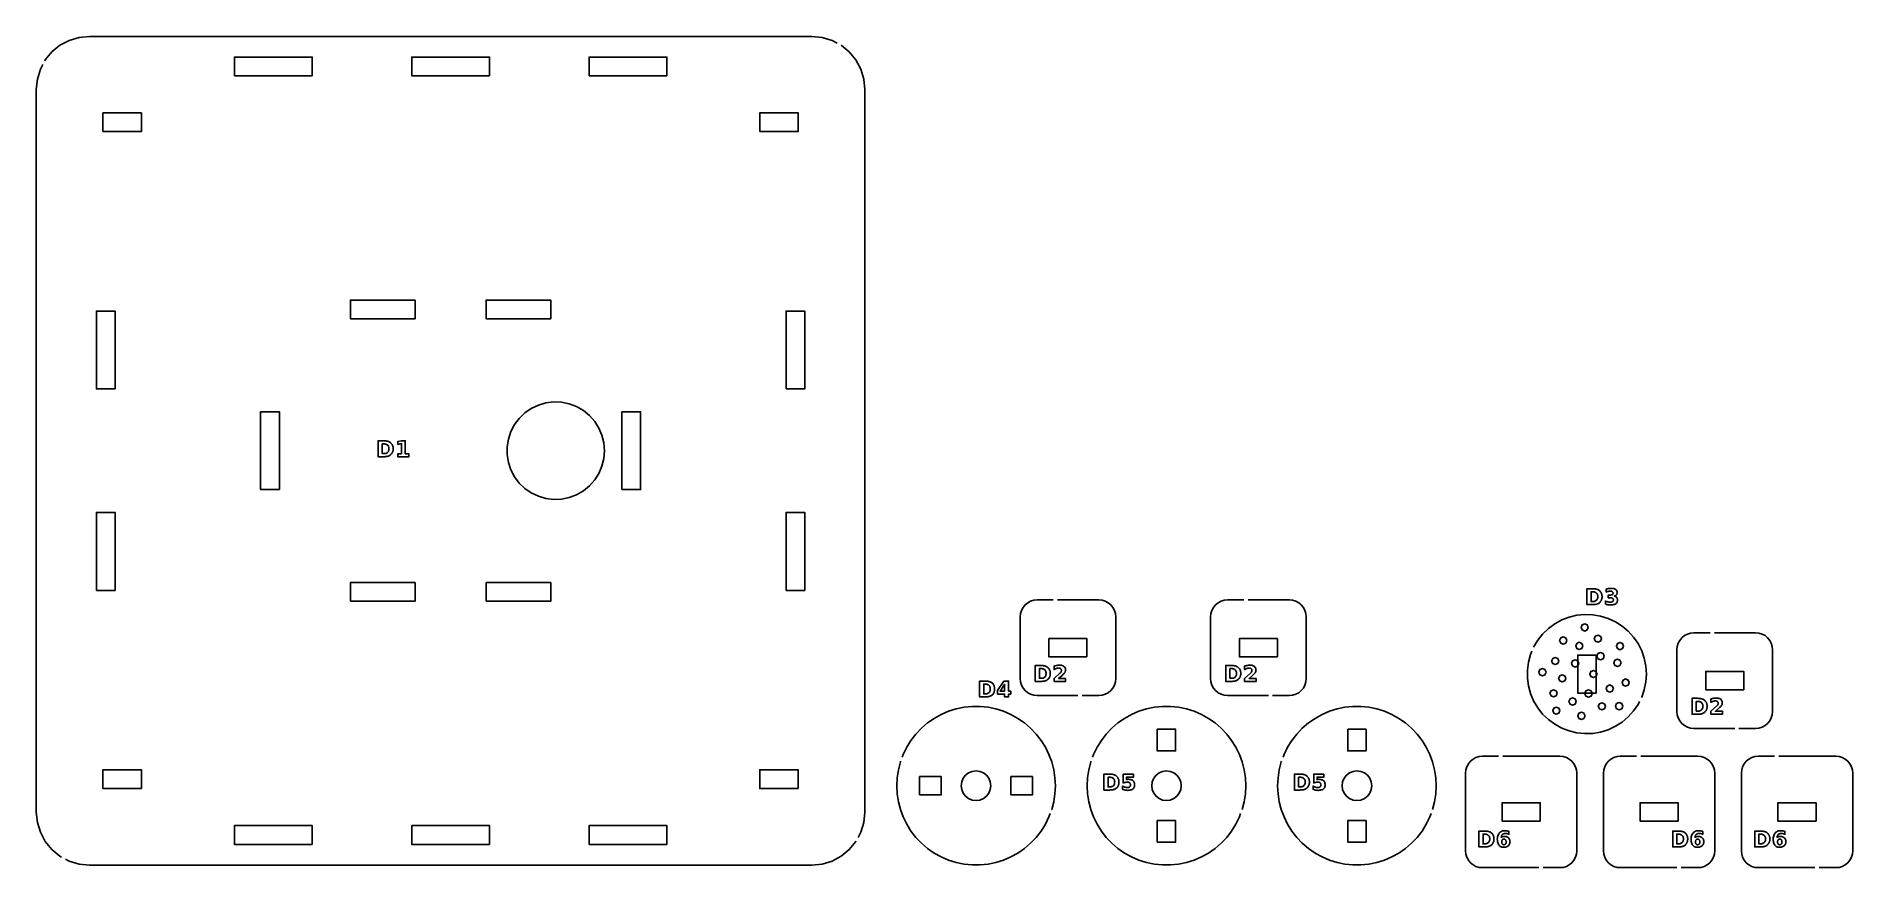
# Model space of a CAD drawing. Header units: millimetres. Extents: x 9 to 285, y 9 to 290.
# Drawn here: x 8.9 to 285.5, y 8.5 to 135.1 of the extents above.
import ezdxf

# ---------------------------------------------------------------- set-up
doc = ezdxf.new("R2010")
doc.units = ezdxf.units.MM
doc.layers.add('CUT', color=1, linetype='CONTINUOUS')
doc.layers.add('ENGRAVE', color=5, linetype='CONTINUOUS')

msp = doc.modelspace()

# ---------------------------------------------------------------- linework, layer by layer
at = {"layer": 'CUT', "color": 1}
for points in [[(10.2055, 131.3367), (10.2856, 131.4864), (11.2899, 132.7101), (12.5136, 133.7144), (13.9097, 134.4607), (15.4246, 134.9202), (16.9963, 135.075), (127.0037, 135.075), (128.5754, 134.9202), (130.0903, 134.4607), (130.8831, 134.0369)], [(131.4563, 133.7305), (131.4864, 133.7144), (132.7101, 132.7101), (133.7144, 131.4864), (134.4607, 130.0903), (134.9202, 128.5754), (135.075, 127.0037), (135.075, 16.9963), (134.9202, 15.4246), (134.4607, 13.9097), (134.0402, 13.1231)], [(12.7829, 10.1416), (12.5136, 10.2856), (11.2899, 11.2899), (10.2856, 12.5136), (9.5393, 13.9097), (9.0798, 15.4246), (8.925, 16.9963), (8.925, 127.0037), (9.0798, 128.5754), (9.5393, 130.0903), (9.8991, 130.7634)], [(167.509, 34.725), (161.2963, 34.725), (160.7976, 34.7741), (160.3145, 34.9207), (159.8692, 35.1587), (159.4789, 35.4789), (159.1587, 35.8692), (158.9207, 36.3145), (158.7741, 36.7976), (158.725, 37.2963), (158.725, 46.7037), (158.7741, 47.2024), (158.9207, 47.6855), (159.1587, 48.1308), (159.4789, 48.5211), (159.8692, 48.8413), (160.3145, 49.0793), (160.7976, 49.2259), (161.2963, 49.275), (163.7633, 49.275)], [(164.4133, 49.275), (170.7037, 49.275), (171.2024, 49.2259), (171.6855, 49.0793), (172.1308, 48.8413), (172.5211, 48.5211), (172.8413, 48.1308), (173.0793, 47.6855), (173.2259, 47.2024), (173.275, 46.7037), (173.275, 37.2963), (173.2259, 36.7976), (173.0793, 36.3145), (172.8413, 35.8692), (172.5211, 35.4789), (172.1308, 35.1587), (171.6855, 34.9207), (171.2024, 34.7741), (170.7037, 34.725), (168.159, 34.725)], [(196.509, 34.725), (190.2963, 34.725), (189.7976, 34.7741), (189.3145, 34.9207), (188.8692, 35.1587), (188.4789, 35.4789), (188.1587, 35.8692), (187.9207, 36.3145), (187.7741, 36.7976), (187.725, 37.2963), (187.725, 46.7037), (187.7741, 47.2024), (187.9207, 47.6855), (188.1587, 48.1308), (188.4789, 48.5211), (188.8692, 48.8413), (189.3145, 49.0793), (189.7976, 49.2259), (190.2963, 49.275), (192.7633, 49.275)], [(193.4133, 49.275), (199.7037, 49.275), (200.2024, 49.2259), (200.6855, 49.0793), (201.1308, 48.8413), (201.5211, 48.5211), (201.8413, 48.1308), (202.0793, 47.6855), (202.2259, 47.2024), (202.275, 46.7037), (202.275, 37.2963), (202.2259, 36.7976), (202.0793, 36.3145), (201.8413, 35.8692), (201.5211, 35.4789), (201.1308, 35.1587), (200.6855, 34.9207), (200.2024, 34.7741), (199.7037, 34.725), (197.159, 34.725)], [(236.9028, 42.0973), (237.5181, 43.1361), (238.2694, 44.0875), (239.1408, 44.9303), (240.1168, 45.6494), (241.1799, 46.232), (242.3112, 46.6677), (243.4905, 46.9488), (244.6968, 47.0701), (245.9084, 47.0296), (247.1038, 46.8279), (248.2617, 46.4688), (249.3614, 45.9585), (250.3832, 45.3061), (251.309, 44.5234), (252.1222, 43.6243), (252.8083, 42.6249), (253.3551, 41.5428), (253.7527, 40.3976), (253.9942, 39.2096), (254.0752, 38), (253.9942, 36.7904), (253.7527, 35.6024), (253.3551, 34.4572), (253.3323, 34.4122)], [(267.509, 29.725), (261.2963, 29.725), (260.7976, 29.7741), (260.3145, 29.9207), (259.8692, 30.1587), (259.4789, 30.4789), (259.1587, 30.8692), (258.9207, 31.3145), (258.7741, 31.7976), (258.725, 32.2963), (258.725, 41.7037), (258.7741, 42.2024), (258.9207, 42.6855), (259.1587, 43.1308), (259.4789, 43.5211), (259.8692, 43.8413), (260.3145, 44.0793), (260.7976, 44.2259), (261.2963, 44.275), (263.7633, 44.275)], [(264.4133, 44.275), (270.7037, 44.275), (271.2024, 44.2259), (271.6855, 44.0793), (272.1308, 43.8413), (272.5211, 43.5211), (272.8413, 43.1308), (273.0793, 42.6855), (273.2259, 42.2024), (273.275, 41.7037), (273.275, 32.2963), (273.2259, 31.7976), (273.0793, 31.3145), (272.8413, 30.8692), (272.5211, 30.4789), (272.1308, 30.1587), (271.6855, 29.9207), (271.2024, 29.7741), (270.7037, 29.725), (268.159, 29.725)], [(253.0392, 33.832), (252.8083, 33.3751), (252.1222, 32.3757), (251.309, 31.4766), (250.3832, 30.6939), (249.3614, 30.0415), (248.2617, 29.5312), (247.1038, 29.1721), (245.9084, 28.9704), (244.6968, 28.9299), (243.4905, 29.0512), (242.3112, 29.3323), (241.1799, 29.768), (240.1168, 30.3506), (239.1408, 31.0697), (238.2694, 31.9125), (237.5181, 32.8639), (236.9002, 33.907), (236.427, 35.0231), (236.1067, 36.1924), (235.9451, 37.3938), (235.9451, 38.6062), (236.1067, 39.8076), (236.427, 40.9769), (236.6484, 41.4991)], [(140.7426, 25.3274), (140.9035, 25.7619), (141.4422, 26.8601), (142.0892, 27.8981), (142.8379, 28.8654), (143.6807, 29.7519), (144.6088, 30.5487), (145.6127, 31.2475), (146.6822, 31.8411), (147.8063, 32.3234), (148.9733, 32.6896), (150.1715, 32.9359), (151.3884, 33.0596), (152.6116, 33.0596), (153.8285, 32.9359), (155.0267, 32.6896), (156.1937, 32.3234), (157.3178, 31.8411), (158.3873, 31.2475), (159.3912, 30.5487), (160.3193, 29.7519), (161.1621, 28.8654), (161.9108, 27.8981), (162.5578, 26.8601), (163.0965, 25.7619), (163.5213, 24.6148), (163.8279, 23.4307), (164.0131, 22.2216), (164.0751, 21), (164.0131, 19.7784), (163.8279, 18.5693), (163.5213, 17.3852), (163.5114, 17.3583)], [(169.7426, 25.3274), (169.9035, 25.7619), (170.4422, 26.8601), (171.0892, 27.8981), (171.8379, 28.8654), (172.6807, 29.7519), (173.6088, 30.5487), (174.6127, 31.2475), (175.6822, 31.8411), (176.8063, 32.3234), (177.9733, 32.6896), (179.1715, 32.9359), (180.3884, 33.0596), (181.6116, 33.0596), (182.8285, 32.9359), (184.0267, 32.6896), (185.1937, 32.3234), (186.3178, 31.8411), (187.3873, 31.2475), (188.3912, 30.5487), (189.3193, 29.7519), (190.1621, 28.8654), (190.9108, 27.8981), (191.5578, 26.8601), (192.0965, 25.7619), (192.5213, 24.6148), (192.8279, 23.4307), (193.0131, 22.2216), (193.0751, 21), (193.0131, 19.7784), (192.8279, 18.5693), (192.5213, 17.3852), (192.5114, 17.3583)], [(198.7426, 25.3274), (198.9035, 25.7619), (199.4422, 26.8601), (200.0892, 27.8981), (200.8379, 28.8654), (201.6807, 29.7519), (202.6088, 30.5487), (203.6127, 31.2475), (204.6822, 31.8411), (205.8063, 32.3234), (206.9733, 32.6896), (208.1715, 32.9359), (209.3884, 33.0596), (210.6116, 33.0596), (211.8285, 32.9359), (213.0267, 32.6896), (214.1937, 32.3234), (215.3178, 31.8411), (216.3873, 31.2475), (217.3912, 30.5487), (218.3193, 29.7519), (219.1621, 28.8654), (219.9108, 27.8981), (220.5578, 26.8601), (221.0965, 25.7619), (221.5213, 24.6148), (221.8279, 23.4307), (222.0131, 22.2216), (222.0751, 21), (222.0131, 19.7784), (221.8279, 18.5693), (221.5213, 17.3852), (221.5114, 17.3583)], [(237.709, 8.525), (229.0963, 8.525), (228.5976, 8.5741), (228.1145, 8.7207), (227.6692, 8.9587), (227.2789, 9.2789), (226.9587, 9.6692), (226.7207, 10.1145), (226.5741, 10.5976), (226.525, 11.0963), (226.525, 22.9037), (226.5741, 23.4024), (226.7207, 23.8855), (226.9587, 24.3308), (227.2789, 24.7211), (227.6692, 25.0413), (228.1145, 25.2793), (228.5976, 25.4259), (229.0963, 25.475), (231.5633, 25.475)], [(232.2133, 25.475), (240.9037, 25.475), (241.4024, 25.4259), (241.8855, 25.2793), (242.3308, 25.0413), (242.7211, 24.7211), (243.0413, 24.3308), (243.2793, 23.8855), (243.4259, 23.4024), (243.475, 22.9037), (243.475, 11.0963), (243.4259, 10.5976), (243.2793, 10.1145), (243.0413, 9.6692), (242.7211, 9.2789), (242.3308, 8.9587), (241.8855, 8.7207), (241.4024, 8.5741), (240.9037, 8.525), (238.359, 8.525)], [(258.709, 8.525), (250.0963, 8.525), (249.5976, 8.5741), (249.1145, 8.7207), (248.6692, 8.9587), (248.2789, 9.2789), (247.9587, 9.6692), (247.7207, 10.1145), (247.5741, 10.5976), (247.525, 11.0963), (247.525, 22.9037), (247.5741, 23.4024), (247.7207, 23.8855), (247.9587, 24.3308), (248.2789, 24.7211), (248.6692, 25.0413), (249.1145, 25.2793), (249.5976, 25.4259), (250.0963, 25.475), (252.5633, 25.475)], [(253.2133, 25.475), (261.9037, 25.475), (262.4024, 25.4259), (262.8855, 25.2793), (263.3308, 25.0413), (263.7211, 24.7211), (264.0413, 24.3308), (264.2793, 23.8855), (264.4259, 23.4024), (264.475, 22.9037), (264.475, 11.0963), (264.4259, 10.5976), (264.2793, 10.1145), (264.0413, 9.6692), (263.7211, 9.2789), (263.3308, 8.9587), (262.8855, 8.7207), (262.4024, 8.5741), (261.9037, 8.525), (259.359, 8.525)], [(279.709, 8.525), (271.0963, 8.525), (270.5976, 8.5741), (270.1145, 8.7207), (269.6692, 8.9587), (269.2789, 9.2789), (268.9587, 9.6692), (268.7207, 10.1145), (268.5741, 10.5976), (268.525, 11.0963), (268.525, 22.9037), (268.5741, 23.4024), (268.7207, 23.8855), (268.9587, 24.3308), (269.2789, 24.7211), (269.6692, 25.0413), (270.1145, 25.2793), (270.5976, 25.4259), (271.0963, 25.475), (273.5633, 25.475)], [(274.2133, 25.475), (282.9037, 25.475), (283.4024, 25.4259), (283.8855, 25.2793), (284.3308, 25.0413), (284.7211, 24.7211), (285.0413, 24.3308), (285.2793, 23.8855), (285.4259, 23.4024), (285.475, 22.9037), (285.475, 11.0963), (285.4259, 10.5976), (285.2793, 10.1145), (285.0413, 9.6692), (284.7211, 9.2789), (284.3308, 8.9587), (283.8855, 8.7207), (283.4024, 8.5741), (282.9037, 8.525), (280.359, 8.525)], [(163.2856, 16.7488), (163.0965, 16.2381), (162.5578, 15.1399), (161.9108, 14.1019), (161.1621, 13.1346), (160.3193, 12.2481), (159.3912, 11.4513), (158.3873, 10.7525), (157.3178, 10.1589), (156.1937, 9.6766), (155.0267, 9.3104), (153.8285, 9.0641), (152.6116, 8.9404), (151.3884, 8.9404), (150.1715, 9.0641), (148.9733, 9.3104), (147.8063, 9.6766), (146.6822, 10.1589), (145.6127, 10.7525), (144.6088, 11.4513), (143.6807, 12.2481), (142.8379, 13.1346), (142.0892, 14.1019), (141.4422, 15.1399), (140.9035, 16.2381), (140.4787, 17.3852), (140.1721, 18.5693), (139.9869, 19.7784), (139.9249, 21), (139.9869, 22.2216), (140.1721, 23.4307), (140.4787, 24.6148), (140.5168, 24.7178)], [(192.2856, 16.7488), (192.0965, 16.2381), (191.5578, 15.1399), (190.9108, 14.1019), (190.1621, 13.1346), (189.3193, 12.2481), (188.3912, 11.4513), (187.3873, 10.7525), (186.3178, 10.1589), (185.1937, 9.6766), (184.0267, 9.3104), (182.8285, 9.0641), (181.6116, 8.9404), (180.3884, 8.9404), (179.1715, 9.0641), (177.9733, 9.3104), (176.8063, 9.6766), (175.6822, 10.1589), (174.6127, 10.7525), (173.6088, 11.4513), (172.6807, 12.2481), (171.8379, 13.1346), (171.0892, 14.1019), (170.4422, 15.1399), (169.9035, 16.2381), (169.4787, 17.3852), (169.1721, 18.5693), (168.9869, 19.7784), (168.9249, 21), (168.9869, 22.2216), (169.1721, 23.4307), (169.4787, 24.6148), (169.5168, 24.7178)], [(221.2856, 16.7488), (221.0965, 16.2381), (220.5578, 15.1399), (219.9108, 14.1019), (219.1621, 13.1346), (218.3193, 12.2481), (217.3912, 11.4513), (216.3873, 10.7525), (215.3178, 10.1589), (214.1937, 9.6766), (213.0267, 9.3104), (211.8285, 9.0641), (210.6116, 8.9404), (209.3884, 8.9404), (208.1715, 9.0641), (206.9733, 9.3104), (205.8063, 9.6766), (204.6822, 10.1589), (203.6127, 10.7525), (202.6088, 11.4513), (201.6807, 12.2481), (200.8379, 13.1346), (200.0892, 14.1019), (199.4422, 15.1399), (198.9035, 16.2381), (198.4787, 17.3852), (198.1721, 18.5693), (197.9869, 19.7784), (197.9249, 21), (197.9869, 22.2216), (198.1721, 23.4307), (198.4787, 24.6148), (198.5168, 24.7178)], [(133.7338, 12.5498), (133.7144, 12.5136), (132.7101, 11.2899), (131.4864, 10.2856), (130.0903, 9.5393), (128.5754, 9.0798), (127.0037, 8.925), (16.9963, 8.925), (15.4246, 9.0798), (13.9097, 9.5393), (13.3562, 9.8352)]]:
    msp.add_lwpolyline(points, dxfattribs=at)
for points in [[(39.075, 129.075), (50.925, 129.075), (50.925, 131.925), (39.075, 131.925), (39.075, 129.075)], [(77.925, 129.075), (77.925, 131.925), (66.075, 131.925), (66.075, 129.075), (77.925, 129.075)], [(93.075, 129.075), (104.925, 129.075), (104.925, 131.925), (93.075, 131.925), (93.075, 129.075)], [(19.075, 120.575), (24.925, 120.575), (24.925, 123.425), (19.075, 123.425), (19.075, 120.575)], [(119.075, 120.575), (124.925, 120.575), (124.925, 123.425), (119.075, 123.425), (119.075, 120.575)], [(66.5917, 92.075), (66.5917, 94.925), (56.7417, 94.925), (56.7417, 92.075), (66.5917, 92.075)], [(87.2583, 92.075), (87.2583, 94.925), (77.4083, 94.925), (77.4083, 92.075), (87.2583, 92.075)], [(20.925, 81.4083), (20.925, 93.2583), (18.075, 93.2583), (18.075, 81.4083), (20.925, 81.4083)], [(123.075, 81.4083), (125.925, 81.4083), (125.925, 93.2583), (123.075, 93.2583), (123.075, 81.4083)], [(45.925, 66.075), (45.925, 77.925), (43.075, 77.925), (43.075, 66.075), (45.925, 66.075)], [(94.5743, 68.5495), (95.0427, 69.6488), (95.3286, 70.809), (95.4248, 72), (95.3286, 73.191), (95.0427, 74.3512), (94.5743, 75.4505), (93.9357, 76.4604), (93.1433, 77.3548), (92.2177, 78.1105), (91.1829, 78.7079), (90.0657, 79.1316), (88.895, 79.3706), (87.701, 79.4187), (86.5149, 79.2747), (85.3671, 78.9423), (84.2876, 78.43), (83.3042, 77.7513), (82.4425, 76.9235), (81.7247, 75.9683), (81.1694, 74.9103), (80.791, 73.7769), (80.5993, 72.5974), (80.5993, 71.4026), (80.791, 70.2231), (81.1694, 69.0897), (81.7247, 68.0317), (82.4425, 67.0765), (83.3042, 66.2487), (84.2876, 65.57), (85.3671, 65.0577), (86.5149, 64.7253), (87.701, 64.5813), (88.895, 64.6294), (90.0657, 64.8684), (91.1829, 65.2921), (92.2177, 65.8895), (93.1433, 66.6452), (93.9357, 67.5396), (94.5743, 68.5495)], [(98.075, 66.075), (100.925, 66.075), (100.925, 77.925), (98.075, 77.925), (98.075, 66.075)], [(18.075, 50.7417), (20.925, 50.7417), (20.925, 62.5917), (18.075, 62.5917), (18.075, 50.7417)], [(123.075, 50.7417), (125.925, 50.7417), (125.925, 62.5917), (123.075, 62.5917), (123.075, 50.7417)], [(56.7417, 49.075), (66.5917, 49.075), (66.5917, 51.925), (56.7417, 51.925), (56.7417, 49.075)], [(77.4083, 49.075), (87.2583, 49.075), (87.2583, 51.925), (77.4083, 51.925), (77.4083, 49.075)], [(168.895, 40.605), (168.895, 43.395), (163.105, 43.395), (163.105, 40.605), (168.895, 40.605)], [(197.895, 40.605), (197.895, 43.395), (192.105, 43.395), (192.105, 40.605), (197.895, 40.605)], [(246.395, 35.105), (246.395, 40.895), (243.605, 40.895), (243.605, 35.105), (246.395, 35.105)], [(268.895, 35.605), (268.895, 38.395), (263.105, 38.395), (263.105, 35.605), (268.895, 35.605)], [(179.605, 29.595), (179.605, 26.305), (182.395, 26.305), (182.395, 29.595), (179.605, 29.595)], [(208.605, 29.595), (208.605, 26.305), (211.395, 26.305), (211.395, 29.595), (208.605, 29.595)], [(24.925, 20.575), (24.925, 23.425), (19.075, 23.425), (19.075, 20.575), (24.925, 20.575)], [(124.925, 20.575), (124.925, 23.425), (119.075, 23.425), (119.075, 20.575), (124.925, 20.575)], [(143.405, 19.605), (146.695, 19.605), (146.695, 22.395), (143.405, 22.395), (143.405, 19.605)], [(154.1771, 20.4166), (154.2539, 21), (154.1771, 21.5834), (153.952, 22.127), (153.5938, 22.5938), (153.127, 22.952), (152.5834, 23.1771), (152, 23.2539), (151.4166, 23.1771), (150.873, 22.952), (150.4062, 22.5938), (150.048, 22.127), (149.8229, 21.5834), (149.7461, 21), (149.8229, 20.4166), (150.048, 19.873), (150.4062, 19.4062), (150.873, 19.048), (151.4166, 18.8229), (152, 18.7461), (152.5834, 18.8229), (153.127, 19.048), (153.5938, 19.4062), (153.952, 19.873), (154.1771, 20.4166)], [(157.305, 22.395), (157.305, 19.605), (160.595, 19.605), (160.595, 22.395), (157.305, 22.395)], [(183.1771, 20.4166), (183.2539, 21), (183.1771, 21.5834), (182.952, 22.127), (182.5938, 22.5938), (182.127, 22.952), (181.5834, 23.1771), (181, 23.2539), (180.4166, 23.1771), (179.873, 22.952), (179.4062, 22.5938), (179.048, 22.127), (178.8229, 21.5834), (178.7461, 21), (178.8229, 20.4166), (179.048, 19.873), (179.4062, 19.4062), (179.873, 19.048), (180.4166, 18.8229), (181, 18.7461), (181.5834, 18.8229), (182.127, 19.048), (182.5938, 19.4062), (182.952, 19.873), (183.1771, 20.4166)], [(212.1771, 20.4166), (212.2539, 21), (212.1771, 21.5834), (211.952, 22.127), (211.5938, 22.5938), (211.127, 22.952), (210.5834, 23.1771), (210, 23.2539), (209.4166, 23.1771), (208.873, 22.952), (208.4062, 22.5938), (208.048, 22.127), (207.8229, 21.5834), (207.7461, 21), (207.8229, 20.4166), (208.048, 19.873), (208.4062, 19.4062), (208.873, 19.048), (209.4166, 18.8229), (210, 18.7461), (210.5834, 18.8229), (211.127, 19.048), (211.5938, 19.4062), (211.952, 19.873), (212.1771, 20.4166)], [(237.895, 15.605), (237.895, 18.395), (232.105, 18.395), (232.105, 15.605), (237.895, 15.605)], [(258.895, 15.605), (258.895, 18.395), (253.105, 18.395), (253.105, 15.605), (258.895, 15.605)], [(279.895, 15.605), (279.895, 18.395), (274.105, 18.395), (274.105, 15.605), (279.895, 15.605)], [(50.925, 12.075), (50.925, 14.925), (39.075, 14.925), (39.075, 12.075), (50.925, 12.075)], [(77.925, 12.075), (77.925, 14.925), (66.075, 14.925), (66.075, 12.075), (77.925, 12.075)], [(104.925, 12.075), (104.925, 14.925), (93.075, 14.925), (93.075, 12.075), (104.925, 12.075)], [(179.605, 12.405), (182.395, 12.405), (182.395, 15.695), (179.605, 15.695), (179.605, 12.405)], [(208.605, 12.405), (211.395, 12.405), (211.395, 15.695), (208.605, 15.695), (208.605, 12.405)]]:
    msp.add_lwpolyline(points, close=True, dxfattribs=at)
at = {"layer": 'ENGRAVE', "color": 5}
for points in [[(61.8086, 73.5028), (61.9695, 73.4962), (62.1148, 73.4853), (62.2443, 73.4699), (62.3582, 73.4502), (62.4564, 73.4261), (62.5446, 73.3967), (62.6285, 73.3612), (62.708, 73.3197), (62.7833, 73.272), (62.8544, 73.2182), (62.9211, 73.1583), (62.9756, 73.1021), (63.0252, 73.0431), (63.07, 72.9813), (63.1099, 72.9167), (63.1449, 72.8493), (63.175, 72.7791), (63.2003, 72.7059), (63.2211, 72.6295), (63.2372, 72.55), (63.2488, 72.4673), (63.2557, 72.3815), (63.258, 72.2924), (63.2557, 72.2024), (63.2488, 72.1157), (63.2372, 72.0322), (63.2211, 71.9521), (63.2003, 71.8753), (63.175, 71.8017), (63.1449, 71.7313), (63.1099, 71.6637), (63.07, 71.5989), (63.0252, 71.537), (62.9756, 71.4779), (62.9211, 71.4217), (62.8538, 71.3618), (62.7822, 71.308), (62.7062, 71.2603), (62.6259, 71.2188), (62.5413, 71.1833), (62.4523, 71.1539), (62.3536, 71.1298), (62.2396, 71.1101), (62.1105, 71.0947), (61.9662, 71.0838), (61.8067, 71.0772), (61.632, 71.075), (60.9712, 71.075), (60.9712, 73.505), (61.632, 73.505), (61.8086, 73.5028)], [(61.8224, 71.5486), (61.9454, 71.5539), (62.0583, 71.5698), (62.1612, 71.5962), (62.2539, 71.6333), (62.3366, 71.6809), (62.4092, 71.7391), (62.4711, 71.8073), (62.5218, 71.8852), (62.5612, 71.9726), (62.5893, 72.0696), (62.6062, 72.1763), (62.6118, 72.2924), (62.6062, 72.4081), (62.5894, 72.5142), (62.5614, 72.6106), (62.5221, 72.6975), (62.4717, 72.7749), (62.41, 72.8426), (62.3376, 72.9003), (62.255, 72.9475), (62.1622, 72.9842), (62.0592, 73.0104), (61.9459, 73.0261), (61.8224, 73.0314), (61.5978, 73.0314), (61.5978, 71.5486), (61.8224, 71.5486)], [(64.5095, 71.5079), (64.5095, 73.0786), (63.9414, 72.9614), (63.9414, 73.3878), (64.5062, 73.505), (65.1019, 73.505), (65.1019, 71.5079), (65.6553, 71.5079), (65.6553, 71.075), (63.9561, 71.075), (63.9561, 71.5079), (64.5095, 71.5079)], [(245.8618, 50.9913), (246.0228, 50.9847), (246.168, 50.9738), (246.2975, 50.9584), (246.4114, 50.9387), (246.5096, 50.9146), (246.5978, 50.8852), (246.6817, 50.8497), (246.7613, 50.8082), (246.8366, 50.7605), (246.9076, 50.7067), (246.9743, 50.6468), (247.0288, 50.5906), (247.0784, 50.5316), (247.1232, 50.4698), (247.1631, 50.4052), (247.1981, 50.3378), (247.2282, 50.2676), (247.2535, 50.1944), (247.2743, 50.118), (247.2904, 50.0385), (247.302, 49.9558), (247.3089, 49.87), (247.3112, 49.781), (247.3089, 49.6909), (247.302, 49.6042), (247.2904, 49.5207), (247.2743, 49.4406), (247.2535, 49.3638), (247.2282, 49.2902), (247.1981, 49.2198), (247.1631, 49.1522), (247.1232, 49.0874), (247.0784, 49.0255), (247.0288, 48.9664), (246.9743, 48.9102), (246.907, 48.8503), (246.8354, 48.7965), (246.7594, 48.7488), (246.6791, 48.7073), (246.5945, 48.6718), (246.5055, 48.6424), (246.4068, 48.6183), (246.2928, 48.5986), (246.1637, 48.5832), (246.0194, 48.5723), (245.8599, 48.5657), (245.6852, 48.5635), (245.0244, 48.5635), (245.0244, 50.9935), (245.6852, 50.9935), (245.8618, 50.9913)], [(245.8756, 49.0371), (245.9986, 49.0424), (246.1115, 49.0583), (246.2144, 49.0847), (246.3071, 49.1218), (246.3898, 49.1694), (246.4624, 49.2276), (246.5243, 49.2958), (246.575, 49.3737), (246.6144, 49.4611), (246.6425, 49.5582), (246.6594, 49.6648), (246.665, 49.781), (246.6594, 49.8966), (246.6426, 50.0027), (246.6146, 50.0991), (246.5753, 50.186), (246.5249, 50.2634), (246.4632, 50.3311), (246.3908, 50.3888), (246.3082, 50.436), (246.2154, 50.4727), (246.1124, 50.4989), (245.9991, 50.5146), (245.8756, 50.5199), (245.651, 50.5199), (245.651, 49.0371), (245.8756, 49.0371)], [(249.2501, 49.85), (249.3221, 49.821), (249.3877, 49.7869), (249.4467, 49.7475), (249.4991, 49.7029), (249.5449, 49.6532), (249.584, 49.5985), (249.6159, 49.539), (249.6408, 49.4748), (249.6585, 49.4058), (249.6692, 49.3321), (249.6727, 49.2536), (249.665, 49.138), (249.642, 49.032), (249.6035, 48.9356), (249.5497, 48.8489), (249.4806, 48.7718), (249.396, 48.7043), (249.2967, 48.6468), (249.1833, 48.5999), (249.0558, 48.5633), (248.9142, 48.5372), (248.7585, 48.5215), (248.5887, 48.5163), (248.5263, 48.5171), (248.4638, 48.5196), (248.4013, 48.5238), (248.3388, 48.5297), (248.2762, 48.5372), (248.2136, 48.5464), (248.151, 48.5573), (248.0887, 48.5698), (248.0266, 48.5841), (247.9647, 48.5999), (247.9031, 48.6175), (247.8417, 48.6367), (247.8417, 49.1201), (247.9002, 49.092), (247.9586, 49.0663), (248.0168, 49.043), (248.0749, 49.0221), (248.1329, 49.0036), (248.1908, 48.9875), (248.2484, 48.9738), (248.3057, 48.9626), (248.3627, 48.9539), (248.4194, 48.9477), (248.4757, 48.944), (248.5318, 48.9427), (248.6115, 48.9451), (248.6848, 48.9523), (248.7517, 48.9643), (248.8121, 48.9811), (248.866, 49.0026), (248.9134, 49.029), (248.954, 49.0598), (248.9871, 49.0948), (249.0129, 49.134), (249.0313, 49.1773), (249.0424, 49.2248), (249.0461, 49.2764), (249.0423, 49.3295), (249.031, 49.3781), (249.0121, 49.4223), (248.9857, 49.4619), (248.9517, 49.4971), (248.9102, 49.5279), (248.8613, 49.554), (248.8052, 49.5753), (248.7419, 49.5919), (248.6715, 49.6038), (248.5938, 49.6109), (248.509, 49.6133), (248.2583, 49.6133), (248.2583, 50.017), (248.522, 50.017), (248.5973, 50.019), (248.6659, 50.0252), (248.7279, 50.0355), (248.7831, 50.0499), (248.8317, 50.0684), (248.8736, 50.091), (248.9089, 50.1178), (248.9378, 50.149), (248.9602, 50.1844), (248.9763, 50.2241), (248.9859, 50.2681), (248.9891, 50.3164), (248.986, 50.3613), (248.9766, 50.4027), (248.961, 50.4405), (248.9392, 50.4749), (248.9111, 50.5056), (248.8768, 50.5329), (248.8368, 50.5563), (248.7916, 50.5754), (248.7413, 50.5903), (248.6858, 50.6009), (248.6252, 50.6073), (248.5594, 50.6094), (248.5089, 50.6085), (248.4582, 50.6056), (248.4072, 50.6009), (248.3562, 50.5942), (248.3049, 50.5857), (248.2534, 50.5752), (248.2019, 50.5629), (248.1505, 50.5488), (248.0992, 50.5329), (248.048, 50.5152), (247.9969, 50.4957), (247.9458, 50.4743), (247.9458, 50.9333), (248.0076, 50.9499), (248.0692, 50.9651), (248.1306, 50.9789), (248.1918, 50.9912), (248.2528, 51.002), (248.3137, 51.0114), (248.3742, 51.0194), (248.4345, 51.0259), (248.4943, 51.031), (248.5538, 51.0346), (248.613, 51.0367), (248.6717, 51.0375), (248.823, 51.0331), (248.961, 51.0202), (249.0858, 50.9986), (249.1973, 50.9684), (249.2955, 50.9295), (249.3806, 50.882), (249.4524, 50.8259), (249.5112, 50.7609), (249.5569, 50.6873), (249.5896, 50.605), (249.6092, 50.5139), (249.6157, 50.4141), (249.6126, 50.3452), (249.6033, 50.2805), (249.5877, 50.2202), (249.5658, 50.1642), (249.5378, 50.1124), (249.5034, 50.065), (249.463, 50.0219), (249.4166, 49.9833), (249.3643, 49.9492), (249.306, 49.9196), (249.2417, 49.8944), (249.1714, 49.8737), (249.2501, 49.85)], [(245.2224, 45.0949), (245.0613, 45.4838), (244.6724, 45.6449), (244.2835, 45.4838), (244.1224, 45.0949), (244.2835, 44.706), (244.6724, 44.5449), (245.0613, 44.706), (245.2224, 45.0949)], [(241.9624, 43.1035), (241.8013, 43.4924), (241.4124, 43.6535), (241.0235, 43.4924), (240.8624, 43.1035), (241.0235, 42.7146), (241.4124, 42.5535), (241.8013, 42.7146), (241.9624, 43.1035)], [(244.4002, 42.2775), (244.2391, 42.6664), (243.8502, 42.8275), (243.4613, 42.6664), (243.3002, 42.2775), (243.4613, 41.8885), (243.8502, 41.7275), (244.2391, 41.8885), (244.4002, 42.2775)], [(247.2391, 43.3846), (247.078, 43.7735), (246.6891, 43.9346), (246.3002, 43.7735), (246.1391, 43.3846), (246.3002, 42.9956), (246.6891, 42.8346), (247.078, 42.9956), (247.2391, 43.3846)], [(250.5969, 42.2531), (250.4358, 42.642), (250.0469, 42.8031), (249.658, 42.642), (249.4969, 42.2531), (249.658, 41.8642), (250.0469, 41.7031), (250.4358, 41.8642), (250.5969, 42.2531)], [(161.8586, 39.3028), (162.0195, 39.2962), (162.1648, 39.2853), (162.2943, 39.2699), (162.4082, 39.2502), (162.5064, 39.2261), (162.5946, 39.1967), (162.6785, 39.1612), (162.758, 39.1197), (162.8333, 39.072), (162.9044, 39.0182), (162.9711, 38.9583), (163.0256, 38.9021), (163.0752, 38.8431), (163.12, 38.7813), (163.1599, 38.7167), (163.1949, 38.6493), (163.225, 38.5791), (163.2503, 38.5059), (163.2711, 38.4295), (163.2872, 38.35), (163.2988, 38.2673), (163.3057, 38.1815), (163.308, 38.0924), (163.3057, 38.0024), (163.2988, 37.9157), (163.2872, 37.8322), (163.2711, 37.7521), (163.2503, 37.6753), (163.225, 37.6017), (163.1949, 37.5313), (163.1599, 37.4637), (163.12, 37.3989), (163.0752, 37.337), (163.0256, 37.2779), (162.9711, 37.2217), (162.9038, 37.1618), (162.8322, 37.108), (162.7562, 37.0603), (162.6759, 37.0188), (162.5913, 36.9833), (162.5023, 36.9539), (162.4036, 36.9298), (162.2896, 36.9101), (162.1605, 36.8947), (162.0162, 36.8838), (161.8567, 36.8772), (161.682, 36.875), (161.0212, 36.875), (161.0212, 39.305), (161.682, 39.305), (161.8586, 39.3028)], [(161.8724, 37.3486), (161.9954, 37.3539), (162.1083, 37.3698), (162.2112, 37.3962), (162.3039, 37.4333), (162.3866, 37.4809), (162.4592, 37.5391), (162.5211, 37.6073), (162.5718, 37.6852), (162.6112, 37.7726), (162.6393, 37.8696), (162.6562, 37.9763), (162.6618, 38.0924), (162.6562, 38.2081), (162.6394, 38.3142), (162.6114, 38.4106), (162.5721, 38.4975), (162.5217, 38.5749), (162.46, 38.6426), (162.3876, 38.7003), (162.305, 38.7475), (162.2122, 38.7842), (162.1092, 38.8104), (161.9959, 38.8261), (161.8724, 38.8314), (161.6478, 38.8314), (161.6478, 37.3486), (161.8724, 37.3486)], [(165.6451, 37.3356), (165.6451, 36.875), (163.8791, 36.875), (163.8791, 37.3356), (164.7662, 38.1185), (164.8041, 38.1542), (164.8385, 38.1896), (164.8695, 38.2247), (164.8971, 38.2595), (164.9213, 38.2941), (164.942, 38.3285), (164.9594, 38.3629), (164.9736, 38.3977), (164.9847, 38.433), (164.9926, 38.4688), (164.9973, 38.505), (164.9989, 38.5417), (164.9957, 38.5968), (164.9862, 38.6482), (164.9702, 38.6959), (164.9479, 38.7399), (164.9192, 38.7802), (164.8842, 38.8167), (164.8438, 38.8486), (164.7993, 38.8746), (164.7505, 38.8949), (164.6975, 38.9093), (164.6404, 38.918), (164.579, 38.9209), (164.5294, 38.9192), (164.4783, 38.9139), (164.4256, 38.9052), (164.3714, 38.893), (164.3156, 38.8774), (164.2584, 38.8582), (164.1996, 38.8357), (164.1396, 38.8097), (164.0781, 38.7803), (164.0153, 38.7476), (163.9512, 38.7114), (163.8856, 38.6719), (163.8856, 39.2057), (163.956, 39.2281), (164.0262, 39.2487), (164.096, 39.2674), (164.1656, 39.2842), (164.2349, 39.2992), (164.3039, 39.3123), (164.3726, 39.3235), (164.4408, 39.3327), (164.5086, 39.3398), (164.5759, 39.3449), (164.6428, 39.3479), (164.7092, 39.349), (164.8492, 39.3436), (164.9784, 39.3276), (165.0968, 39.3009), (165.2044, 39.2636), (165.3011, 39.2156), (165.3871, 39.1569), (165.461, 39.0887), (165.5214, 39.012), (165.5684, 38.927), (165.602, 38.8336), (165.6221, 38.7317), (165.6288, 38.6214), (165.626, 38.556), (165.6174, 38.492), (165.6032, 38.4296), (165.5832, 38.3686), (165.5576, 38.3091), (165.5263, 38.2511), (165.4858, 38.1907), (165.4328, 38.1237), (165.3672, 38.0503), (165.289, 37.9705), (165.1983, 37.8841), (165.095, 37.7913), (164.5757, 37.3356), (165.6451, 37.3356)], [(190.8586, 39.3028), (191.0195, 39.2962), (191.1648, 39.2853), (191.2943, 39.2699), (191.4082, 39.2502), (191.5064, 39.2261), (191.5946, 39.1967), (191.6785, 39.1612), (191.758, 39.1197), (191.8333, 39.072), (191.9044, 39.0182), (191.9711, 38.9583), (192.0256, 38.9021), (192.0752, 38.8431), (192.12, 38.7813), (192.1599, 38.7167), (192.1949, 38.6493), (192.225, 38.5791), (192.2503, 38.5059), (192.2711, 38.4295), (192.2872, 38.35), (192.2988, 38.2673), (192.3057, 38.1815), (192.308, 38.0924), (192.3057, 38.0024), (192.2988, 37.9157), (192.2872, 37.8322), (192.2711, 37.7521), (192.2503, 37.6753), (192.225, 37.6017), (192.1949, 37.5313), (192.1599, 37.4637), (192.12, 37.3989), (192.0752, 37.337), (192.0256, 37.2779), (191.9711, 37.2217), (191.9038, 37.1618), (191.8322, 37.108), (191.7562, 37.0603), (191.6759, 37.0188), (191.5913, 36.9833), (191.5023, 36.9539), (191.4036, 36.9298), (191.2896, 36.9101), (191.1605, 36.8947), (191.0162, 36.8838), (190.8567, 36.8772), (190.682, 36.875), (190.0212, 36.875), (190.0212, 39.305), (190.682, 39.305), (190.8586, 39.3028)], [(190.8724, 37.3486), (190.9954, 37.3539), (191.1083, 37.3698), (191.2112, 37.3962), (191.3039, 37.4333), (191.3866, 37.4809), (191.4592, 37.5391), (191.5211, 37.6073), (191.5718, 37.6852), (191.6112, 37.7726), (191.6393, 37.8696), (191.6562, 37.9763), (191.6618, 38.0924), (191.6562, 38.2081), (191.6394, 38.3142), (191.6114, 38.4106), (191.5721, 38.4975), (191.5217, 38.5749), (191.46, 38.6426), (191.3876, 38.7003), (191.305, 38.7475), (191.2122, 38.7842), (191.1092, 38.8104), (190.9959, 38.8261), (190.8724, 38.8314), (190.6478, 38.8314), (190.6478, 37.3486), (190.8724, 37.3486)], [(194.6451, 37.3356), (194.6451, 36.875), (192.8791, 36.875), (192.8791, 37.3356), (193.7662, 38.1185), (193.8041, 38.1542), (193.8385, 38.1896), (193.8695, 38.2247), (193.8971, 38.2595), (193.9213, 38.2941), (193.942, 38.3285), (193.9594, 38.3629), (193.9736, 38.3977), (193.9847, 38.433), (193.9926, 38.4688), (193.9973, 38.505), (193.9989, 38.5417), (193.9957, 38.5968), (193.9862, 38.6482), (193.9702, 38.6959), (193.9479, 38.7399), (193.9192, 38.7802), (193.8842, 38.8167), (193.8438, 38.8486), (193.7993, 38.8746), (193.7505, 38.8949), (193.6975, 38.9093), (193.6404, 38.918), (193.579, 38.9209), (193.5294, 38.9192), (193.4783, 38.9139), (193.4256, 38.9052), (193.3714, 38.893), (193.3156, 38.8774), (193.2584, 38.8582), (193.1996, 38.8357), (193.1396, 38.8097), (193.0781, 38.7803), (193.0153, 38.7476), (192.9512, 38.7114), (192.8856, 38.6719), (192.8856, 39.2057), (192.956, 39.2281), (193.0262, 39.2487), (193.096, 39.2674), (193.1656, 39.2842), (193.2349, 39.2992), (193.3039, 39.3123), (193.3726, 39.3235), (193.4408, 39.3327), (193.5086, 39.3398), (193.5759, 39.3449), (193.6428, 39.3479), (193.7092, 39.349), (193.8492, 39.3436), (193.9784, 39.3276), (194.0968, 39.3009), (194.2044, 39.2636), (194.3011, 39.2156), (194.3871, 39.1569), (194.461, 39.0887), (194.5214, 39.012), (194.5684, 38.927), (194.602, 38.8336), (194.6221, 38.7317), (194.6288, 38.6214), (194.626, 38.556), (194.6174, 38.492), (194.6032, 38.4296), (194.5832, 38.3686), (194.5576, 38.3091), (194.5263, 38.2511), (194.4858, 38.1907), (194.4328, 38.1237), (194.3672, 38.0503), (194.289, 37.9705), (194.1983, 37.8841), (194.095, 37.7913), (193.5757, 37.3356), (194.6451, 37.3356)], [(238.7835, 38.2802), (238.6224, 38.6691), (238.2335, 38.8302), (237.8445, 38.6691), (237.6835, 38.2802), (237.8445, 37.8913), (238.2335, 37.7302), (238.6224, 37.8913), (238.7835, 38.2802)], [(240.7435, 39.9842), (240.5824, 40.3731), (240.1935, 40.5342), (239.8046, 40.3731), (239.6435, 39.9842), (239.8046, 39.5953), (240.1935, 39.4342), (240.5824, 39.5953), (240.7435, 39.9842)], [(243.7803, 39.6212), (243.6192, 40.0101), (243.2303, 40.1712), (242.8414, 40.0101), (242.6803, 39.6212), (242.8414, 39.2323), (243.2303, 39.0712), (243.6192, 39.2323), (243.7803, 39.6212)], [(247.6339, 40.718), (247.4728, 41.1069), (247.0839, 41.268), (246.6949, 41.1069), (246.5339, 40.718), (246.6949, 40.3291), (247.0839, 40.168), (247.4728, 40.3291), (247.6339, 40.718)], [(250.2089, 39.7013), (250.0478, 40.0902), (249.6589, 40.2513), (249.27, 40.0902), (249.1089, 39.7013), (249.27, 39.3124), (249.6589, 39.1513), (250.0478, 39.3124), (250.2089, 39.7013)], [(153.3745, 36.9355), (153.5354, 36.929), (153.6806, 36.918), (153.8102, 36.9026), (153.9241, 36.8829), (154.0222, 36.8588), (154.1104, 36.8294), (154.1943, 36.7939), (154.2739, 36.7524), (154.3492, 36.7047), (154.4202, 36.6509), (154.4869, 36.591), (154.5414, 36.5348), (154.5911, 36.4758), (154.6358, 36.414), (154.6757, 36.3494), (154.7107, 36.282), (154.7408, 36.2118), (154.7662, 36.1386), (154.7869, 36.0623), (154.8031, 35.9827), (154.8146, 35.9), (154.8215, 35.8142), (154.8238, 35.7252), (154.8215, 35.6351), (154.8146, 35.5484), (154.8031, 35.4649), (154.7869, 35.3848), (154.7662, 35.308), (154.7408, 35.2344), (154.7107, 35.164), (154.6757, 35.0964), (154.6358, 35.0316), (154.5911, 34.9697), (154.5414, 34.9106), (154.4869, 34.8544), (154.4196, 34.7945), (154.348, 34.7407), (154.2721, 34.6931), (154.1918, 34.6515), (154.1071, 34.616), (154.0182, 34.5866), (153.9194, 34.5625), (153.8055, 34.5428), (153.6764, 34.5274), (153.532, 34.5165), (153.3725, 34.5099), (153.1978, 34.5077), (152.537, 34.5077), (152.537, 36.9377), (153.1978, 36.9377), (153.3745, 36.9355)], [(153.3883, 34.9813), (153.5113, 34.9866), (153.6242, 35.0025), (153.727, 35.0289), (153.8198, 35.066), (153.9024, 35.1136), (153.975, 35.1718), (154.0369, 35.24), (154.0876, 35.3179), (154.127, 35.4053), (154.1552, 35.5024), (154.172, 35.609), (154.1777, 35.7252), (154.1721, 35.8408), (154.1552, 35.9469), (154.1272, 36.0434), (154.088, 36.1302), (154.0375, 36.2076), (153.9758, 36.2753), (153.9035, 36.333), (153.8209, 36.3802), (153.728, 36.4169), (153.625, 36.4431), (153.5117, 36.4588), (153.3883, 36.4641), (153.1637, 36.4641), (153.1637, 34.9813), (153.3883, 34.9813)], [(156.951, 35.4045), (157.2977, 35.4045), (157.2977, 34.9504), (156.951, 34.9504), (156.951, 34.5077), (156.3585, 34.5077), (156.3585, 34.9504), (155.2811, 34.9504), (155.2811, 35.4875), (156.2544, 36.9377), (156.951, 36.9377), (156.951, 35.4045)], [(156.3585, 35.4045), (156.3585, 36.4218), (155.6717, 35.4045), (156.3585, 35.4045)], [(241.8081, 37.3382), (241.647, 37.7271), (241.2581, 37.8882), (240.8692, 37.7271), (240.7081, 37.3382), (240.8692, 36.9492), (241.2581, 36.7882), (241.647, 36.9492), (241.8081, 37.3382)], [(246.55, 38), (246.3889, 38.3889), (246, 38.55), (245.6111, 38.3889), (245.45, 38), (245.6111, 37.6111), (246, 37.45), (246.3889, 37.6111), (246.55, 38)], [(249.0351, 35.783), (248.874, 36.1719), (248.4851, 36.333), (248.0962, 36.1719), (247.9351, 35.783), (248.0962, 35.3941), (248.4851, 35.233), (248.874, 35.3941), (249.0351, 35.783)], [(251.4567, 36.7012), (251.2956, 37.0901), (250.9067, 37.2512), (250.5177, 37.0901), (250.3567, 36.7012), (250.5177, 36.3123), (250.9067, 36.1512), (251.2956, 36.3123), (251.4567, 36.7012)], [(240.4886, 35.0671), (240.3275, 35.456), (239.9386, 35.6171), (239.5497, 35.456), (239.3886, 35.0671), (239.5497, 34.6782), (239.9386, 34.5171), (240.3275, 34.6782), (240.4886, 35.0671)], [(243.3818, 33.8254), (243.2207, 34.2144), (242.8318, 34.3754), (242.4429, 34.2144), (242.2818, 33.8254), (242.4429, 33.4365), (242.8318, 33.2754), (243.2207, 33.4365), (243.3818, 33.8254)], [(245.8105, 35.0315), (245.6494, 35.4204), (245.2605, 35.5815), (244.8716, 35.4204), (244.7105, 35.0315), (244.8716, 34.6426), (245.2605, 34.4815), (245.6494, 34.6426), (245.8105, 35.0315)], [(247.8501, 33.0843), (247.689, 33.4732), (247.3001, 33.6343), (246.9112, 33.4732), (246.7501, 33.0843), (246.9112, 32.6954), (247.3001, 32.5343), (247.689, 32.6954), (247.8501, 33.0843)], [(250.4688, 33.1046), (250.3077, 33.4935), (249.9188, 33.6546), (249.5299, 33.4935), (249.3688, 33.1046), (249.5299, 32.7157), (249.9188, 32.5546), (250.3077, 32.7157), (250.4688, 33.1046)], [(261.8586, 34.3028), (262.0195, 34.2962), (262.1648, 34.2853), (262.2943, 34.2699), (262.4082, 34.2502), (262.5064, 34.2261), (262.5946, 34.1967), (262.6785, 34.1612), (262.758, 34.1197), (262.8333, 34.072), (262.9044, 34.0182), (262.9711, 33.9583), (263.0256, 33.9021), (263.0752, 33.8431), (263.12, 33.7813), (263.1599, 33.7167), (263.1949, 33.6493), (263.225, 33.5791), (263.2503, 33.5059), (263.2711, 33.4295), (263.2872, 33.35), (263.2988, 33.2673), (263.3057, 33.1815), (263.308, 33.0924), (263.3057, 33.0024), (263.2988, 32.9157), (263.2872, 32.8322), (263.2711, 32.7521), (263.2503, 32.6753), (263.225, 32.6017), (263.1949, 32.5313), (263.1599, 32.4637), (263.12, 32.3989), (263.0752, 32.337), (263.0256, 32.2779), (262.9711, 32.2217), (262.9038, 32.1618), (262.8322, 32.108), (262.7562, 32.0603), (262.6759, 32.0188), (262.5913, 31.9833), (262.5023, 31.9539), (262.4036, 31.9298), (262.2896, 31.9101), (262.1605, 31.8947), (262.0162, 31.8838), (261.8567, 31.8772), (261.682, 31.875), (261.0212, 31.875), (261.0212, 34.305), (261.682, 34.305), (261.8586, 34.3028)], [(261.8724, 32.3486), (261.9954, 32.3539), (262.1083, 32.3698), (262.2112, 32.3962), (262.3039, 32.4333), (262.3866, 32.4809), (262.4592, 32.5391), (262.5211, 32.6073), (262.5718, 32.6852), (262.6112, 32.7726), (262.6393, 32.8696), (262.6562, 32.9763), (262.6618, 33.0924), (262.6562, 33.2081), (262.6394, 33.3142), (262.6114, 33.4106), (262.5721, 33.4975), (262.5217, 33.5749), (262.46, 33.6426), (262.3876, 33.7003), (262.305, 33.7475), (262.2122, 33.7842), (262.1092, 33.8104), (261.9959, 33.8261), (261.8724, 33.8314), (261.6478, 33.8314), (261.6478, 32.3486), (261.8724, 32.3486)], [(265.6451, 32.3356), (265.6451, 31.875), (263.8791, 31.875), (263.8791, 32.3356), (264.7662, 33.1185), (264.8041, 33.1542), (264.8385, 33.1896), (264.8695, 33.2247), (264.8971, 33.2595), (264.9213, 33.2941), (264.942, 33.3285), (264.9594, 33.3629), (264.9736, 33.3977), (264.9847, 33.433), (264.9926, 33.4688), (264.9973, 33.505), (264.9989, 33.5417), (264.9957, 33.5968), (264.9862, 33.6482), (264.9702, 33.6959), (264.9479, 33.7399), (264.9192, 33.7802), (264.8842, 33.8167), (264.8438, 33.8486), (264.7993, 33.8746), (264.7505, 33.8949), (264.6975, 33.9093), (264.6404, 33.918), (264.579, 33.9209), (264.5294, 33.9192), (264.4783, 33.9139), (264.4256, 33.9052), (264.3714, 33.893), (264.3156, 33.8774), (264.2584, 33.8582), (264.1996, 33.8357), (264.1396, 33.8097), (264.0781, 33.7803), (264.0153, 33.7476), (263.9512, 33.7114), (263.8856, 33.6719), (263.8856, 34.2057), (263.956, 34.2281), (264.0262, 34.2487), (264.096, 34.2674), (264.1656, 34.2842), (264.2349, 34.2992), (264.3039, 34.3123), (264.3726, 34.3235), (264.4408, 34.3327), (264.5086, 34.3398), (264.5759, 34.3449), (264.6428, 34.3479), (264.7092, 34.349), (264.8492, 34.3436), (264.9784, 34.3276), (265.0968, 34.3009), (265.2044, 34.2636), (265.3011, 34.2156), (265.3871, 34.1569), (265.461, 34.0887), (265.5214, 34.012), (265.5684, 33.927), (265.602, 33.8336), (265.6221, 33.7317), (265.6288, 33.6214), (265.626, 33.556), (265.6174, 33.492), (265.6032, 33.4296), (265.5832, 33.3686), (265.5576, 33.3091), (265.5263, 33.2511), (265.4858, 33.1907), (265.4328, 33.1237), (265.3672, 33.0503), (265.289, 32.9705), (265.1983, 32.8841), (265.095, 32.7913), (264.5757, 32.3356), (265.6451, 32.3356)], [(240.8975, 32.4254), (240.7364, 32.8143), (240.3475, 32.9754), (239.9585, 32.8143), (239.7975, 32.4254), (239.9585, 32.0365), (240.3475, 31.8754), (240.7364, 32.0365), (240.8975, 32.4254)], [(244.7244, 31.6311), (244.5633, 32.02), (244.1744, 32.1811), (243.7855, 32.02), (243.6244, 31.6311), (243.7855, 31.2422), (244.1744, 31.0811), (244.5633, 31.2422), (244.7244, 31.6311)], [(172.3098, 22.7682), (172.4707, 22.7616), (172.6159, 22.7507), (172.7455, 22.7353), (172.8594, 22.7156), (172.9575, 22.6915), (173.0457, 22.6621), (173.1296, 22.6266), (173.2092, 22.5851), (173.2845, 22.5374), (173.3555, 22.4836), (173.4222, 22.4237), (173.4767, 22.3675), (173.5264, 22.3085), (173.5711, 22.2467), (173.611, 22.1821), (173.646, 22.1147), (173.6761, 22.0445), (173.7015, 21.9713), (173.7222, 21.8949), (173.7384, 21.8154), (173.7499, 21.7327), (173.7568, 21.6469), (173.7591, 21.5578), (173.7568, 21.4678), (173.7499, 21.3811), (173.7384, 21.2976), (173.7222, 21.2175), (173.7015, 21.1407), (173.6761, 21.0671), (173.646, 20.9967), (173.611, 20.9291), (173.5711, 20.8643), (173.5264, 20.8024), (173.4767, 20.7433), (173.4222, 20.6871), (173.3549, 20.6272), (173.2833, 20.5734), (173.2074, 20.5257), (173.1271, 20.4842), (173.0424, 20.4487), (172.9535, 20.4193), (172.8547, 20.3952), (172.7408, 20.3755), (172.6117, 20.3601), (172.4674, 20.3492), (172.3079, 20.3426), (172.1332, 20.3404), (171.4723, 20.3404), (171.4723, 22.7704), (172.1332, 22.7704), (172.3098, 22.7682)], [(172.3236, 20.814), (172.4466, 20.8193), (172.5595, 20.8352), (172.6623, 20.8616), (172.7551, 20.8987), (172.8377, 20.9463), (172.9103, 21.0045), (172.9723, 21.0727), (173.0229, 21.1506), (173.0623, 21.238), (173.0905, 21.335), (173.1073, 21.4417), (173.113, 21.5578), (173.1074, 21.6735), (173.0905, 21.7796), (173.0625, 21.876), (173.0233, 21.9629), (172.9728, 22.0403), (172.9112, 22.108), (172.8388, 22.1657), (172.7562, 22.2129), (172.6633, 22.2496), (172.5603, 22.2758), (172.4471, 22.2915), (172.3236, 22.2968), (172.099, 22.2968), (172.099, 20.814), (172.3236, 20.814)], [(175.9774, 22.7704), (175.9774, 22.3098), (174.9195, 22.3098), (174.9195, 21.9338), (174.9434, 21.9401), (174.9673, 21.9459), (174.9913, 21.9511), (175.0153, 21.9559), (175.0394, 21.9602), (175.0635, 21.9639), (175.0878, 21.9672), (175.1124, 21.9698), (175.1374, 21.9719), (175.1626, 21.9733), (175.1882, 21.9742), (175.2141, 21.9745), (175.3567, 21.9683), (175.4884, 21.9498), (175.6092, 21.919), (175.719, 21.8758), (175.8179, 21.8202), (175.9058, 21.7523), (175.9814, 21.6734), (176.0433, 21.5848), (176.0914, 21.4864), (176.1257, 21.3784), (176.1463, 21.2606), (176.1532, 21.133), (176.1457, 21.0065), (176.1233, 20.8894), (176.0859, 20.7819), (176.0335, 20.6838), (175.9661, 20.5953), (175.8838, 20.5162), (175.7882, 20.448), (175.681, 20.3923), (175.5622, 20.3489), (175.4317, 20.318), (175.2897, 20.2994), (175.136, 20.2932), (175.0672, 20.2943), (174.9986, 20.2976), (174.9303, 20.3032), (174.8622, 20.3109), (174.7943, 20.3209), (174.7266, 20.3331), (174.6591, 20.3475), (174.5918, 20.3643), (174.5246, 20.3833), (174.4575, 20.4047), (174.3906, 20.4284), (174.3238, 20.4543), (174.3238, 20.9475), (174.3894, 20.9111), (174.4539, 20.8779), (174.5173, 20.8478), (174.5795, 20.8209), (174.6406, 20.7972), (174.7006, 20.7766), (174.7594, 20.7592), (174.8171, 20.745), (174.8737, 20.7339), (174.9292, 20.726), (174.9835, 20.7212), (175.0367, 20.7196), (175.1099, 20.7227), (175.1778, 20.732), (175.2403, 20.7475), (175.2974, 20.7692), (175.3492, 20.7971), (175.3956, 20.8311), (175.4356, 20.8705), (175.4683, 20.9142), (175.4938, 20.9624), (175.512, 21.0149), (175.5229, 21.0718), (175.5266, 21.133), (175.5229, 21.1948), (175.512, 21.252), (175.4938, 21.3048), (175.4683, 21.353), (175.4356, 21.3966), (175.3956, 21.4358), (175.3492, 21.4696), (175.2974, 21.4973), (175.2403, 21.5188), (175.1778, 21.5342), (175.1099, 21.5434), (175.0367, 21.5465), (174.9911, 21.5455), (174.9446, 21.5426), (174.8971, 21.5377), (174.8486, 21.5309), (174.7991, 21.5222), (174.7486, 21.5115), (174.697, 21.4987), (174.6441, 21.4839), (174.5899, 21.4669), (174.5345, 21.4478), (174.4778, 21.4266), (174.4198, 21.4032), (174.4198, 22.7704), (175.9774, 22.7704)], [(201.3098, 22.7682), (201.4707, 22.7616), (201.6159, 22.7507), (201.7455, 22.7353), (201.8594, 22.7156), (201.9575, 22.6915), (202.0457, 22.6621), (202.1296, 22.6266), (202.2092, 22.5851), (202.2845, 22.5374), (202.3555, 22.4836), (202.4222, 22.4237), (202.4767, 22.3675), (202.5264, 22.3085), (202.5711, 22.2467), (202.611, 22.1821), (202.646, 22.1147), (202.6761, 22.0445), (202.7015, 21.9713), (202.7222, 21.8949), (202.7384, 21.8154), (202.7499, 21.7327), (202.7568, 21.6469), (202.7591, 21.5578), (202.7568, 21.4678), (202.7499, 21.3811), (202.7384, 21.2976), (202.7222, 21.2175), (202.7015, 21.1407), (202.6761, 21.0671), (202.646, 20.9967), (202.611, 20.9291), (202.5711, 20.8643), (202.5264, 20.8024), (202.4767, 20.7433), (202.4222, 20.6871), (202.3549, 20.6272), (202.2833, 20.5734), (202.2074, 20.5257), (202.1271, 20.4842), (202.0424, 20.4487), (201.9535, 20.4193), (201.8547, 20.3952), (201.7408, 20.3755), (201.6117, 20.3601), (201.4674, 20.3492), (201.3079, 20.3426), (201.1332, 20.3404), (200.4723, 20.3404), (200.4723, 22.7704), (201.1332, 22.7704), (201.3098, 22.7682)], [(201.3236, 20.814), (201.4466, 20.8193), (201.5595, 20.8352), (201.6623, 20.8616), (201.7551, 20.8987), (201.8377, 20.9463), (201.9103, 21.0045), (201.9723, 21.0727), (202.0229, 21.1506), (202.0623, 21.238), (202.0905, 21.335), (202.1073, 21.4417), (202.113, 21.5578), (202.1074, 21.6735), (202.0905, 21.7796), (202.0625, 21.876), (202.0233, 21.9629), (201.9728, 22.0403), (201.9112, 22.108), (201.8388, 22.1657), (201.7562, 22.2129), (201.6633, 22.2496), (201.5603, 22.2758), (201.4471, 22.2915), (201.3236, 22.2968), (201.099, 22.2968), (201.099, 20.814), (201.3236, 20.814)], [(204.9774, 22.7704), (204.9774, 22.3098), (203.9195, 22.3098), (203.9195, 21.9338), (203.9434, 21.9401), (203.9673, 21.9459), (203.9913, 21.9511), (204.0153, 21.9559), (204.0394, 21.9602), (204.0635, 21.9639), (204.0878, 21.9672), (204.1124, 21.9698), (204.1374, 21.9719), (204.1626, 21.9733), (204.1882, 21.9742), (204.2141, 21.9745), (204.3567, 21.9683), (204.4884, 21.9498), (204.6092, 21.919), (204.719, 21.8758), (204.8179, 21.8202), (204.9058, 21.7523), (204.9814, 21.6734), (205.0433, 21.5848), (205.0914, 21.4864), (205.1257, 21.3784), (205.1463, 21.2606), (205.1532, 21.133), (205.1457, 21.0065), (205.1233, 20.8894), (205.0859, 20.7819), (205.0335, 20.6838), (204.9661, 20.5953), (204.8838, 20.5162), (204.7882, 20.448), (204.681, 20.3923), (204.5622, 20.3489), (204.4317, 20.318), (204.2897, 20.2994), (204.136, 20.2932), (204.0672, 20.2943), (203.9986, 20.2976), (203.9303, 20.3032), (203.8622, 20.3109), (203.7943, 20.3209), (203.7266, 20.3331), (203.6591, 20.3475), (203.5918, 20.3643), (203.5246, 20.3833), (203.4575, 20.4047), (203.3906, 20.4284), (203.3238, 20.4543), (203.3238, 20.9475), (203.3894, 20.9111), (203.4539, 20.8779), (203.5173, 20.8478), (203.5795, 20.8209), (203.6406, 20.7972), (203.7006, 20.7766), (203.7594, 20.7592), (203.8171, 20.745), (203.8737, 20.7339), (203.9292, 20.726), (203.9835, 20.7212), (204.0367, 20.7196), (204.1099, 20.7227), (204.1778, 20.732), (204.2403, 20.7475), (204.2974, 20.7692), (204.3492, 20.7971), (204.3956, 20.8311), (204.4356, 20.8705), (204.4683, 20.9142), (204.4938, 20.9624), (204.512, 21.0149), (204.5229, 21.0718), (204.5266, 21.133), (204.5229, 21.1948), (204.512, 21.252), (204.4938, 21.3048), (204.4683, 21.353), (204.4356, 21.3966), (204.3956, 21.4358), (204.3492, 21.4696), (204.2974, 21.4973), (204.2403, 21.5188), (204.1778, 21.5342), (204.1099, 21.5434), (204.0367, 21.5465), (203.9911, 21.5455), (203.9446, 21.5426), (203.8971, 21.5377), (203.8486, 21.5309), (203.7991, 21.5222), (203.7486, 21.5115), (203.697, 21.4987), (203.6441, 21.4839), (203.5899, 21.4669), (203.5345, 21.4478), (203.4778, 21.4266), (203.4198, 21.4032), (203.4198, 22.7704), (204.9774, 22.7704)], [(229.4086, 14.1028), (229.5695, 14.0962), (229.7148, 14.0853), (229.8443, 14.0699), (229.9582, 14.0502), (230.0564, 14.0261), (230.1446, 13.9967), (230.2285, 13.9612), (230.308, 13.9197), (230.3833, 13.872), (230.4544, 13.8182), (230.5211, 13.7583), (230.5756, 13.7021), (230.6252, 13.6431), (230.67, 13.5813), (230.7099, 13.5167), (230.7449, 13.4493), (230.775, 13.3791), (230.8003, 13.3059), (230.8211, 13.2295), (230.8372, 13.15), (230.8488, 13.0673), (230.8557, 12.9815), (230.858, 12.8924), (230.8557, 12.8024), (230.8488, 12.7157), (230.8372, 12.6322), (230.8211, 12.5521), (230.8003, 12.4753), (230.775, 12.4017), (230.7449, 12.3313), (230.7099, 12.2637), (230.67, 12.1989), (230.6252, 12.137), (230.5756, 12.0779), (230.5211, 12.0217), (230.4538, 11.9618), (230.3822, 11.908), (230.3062, 11.8603), (230.2259, 11.8188), (230.1413, 11.7833), (230.0523, 11.7539), (229.9536, 11.7298), (229.8396, 11.7101), (229.7105, 11.6947), (229.5662, 11.6838), (229.4067, 11.6772), (229.232, 11.675), (228.5712, 11.675), (228.5712, 14.105), (229.232, 14.105), (229.4086, 14.1028)], [(233.0952, 13.6157), (233.0452, 13.6369), (232.9961, 13.656), (232.9481, 13.673), (232.901, 13.6878), (232.8549, 13.7006), (232.8095, 13.7112), (232.7645, 13.72), (232.7198, 13.7268), (232.6755, 13.7317), (232.6316, 13.7346), (232.588, 13.7355), (232.4981, 13.7312), (232.4151, 13.7183), (232.339, 13.6967), (232.2697, 13.6665), (232.2073, 13.6276), (232.1518, 13.5801), (232.1033, 13.5241), (232.0621, 13.4598), (232.0281, 13.387), (232.0013, 13.3059), (231.9818, 13.2165), (231.9695, 13.1187), (232.0058, 13.1442), (232.0431, 13.1674), (232.0814, 13.1885), (232.1207, 13.2073), (232.161, 13.2239), (232.2022, 13.2383), (232.2447, 13.2505), (232.2883, 13.2605), (232.3333, 13.2682), (232.3795, 13.2738), (232.4269, 13.2771), (232.4757, 13.2782), (232.5959, 13.2721), (232.7082, 13.254), (232.8124, 13.2237), (232.9086, 13.1813), (232.9969, 13.1267), (233.0771, 13.0601), (233.147, 12.9836), (233.2041, 12.8997), (233.2486, 12.8082), (233.2804, 12.7093), (233.2994, 12.6028), (233.3058, 12.4888), (233.2987, 12.3629), (233.2774, 12.2457), (233.2419, 12.137), (233.1922, 12.0371), (233.1283, 11.9457), (233.0502, 11.863), (232.9602, 11.7911), (232.8605, 11.7323), (232.7512, 11.6866), (232.6321, 11.6539), (232.5034, 11.6343), (232.365, 11.6278), (232.2131, 11.6367), (232.073, 11.6633), (231.9449, 11.7078), (231.8286, 11.7699), (231.7243, 11.8499), (231.6318, 11.9476), (231.5524, 12.0617), (231.4875, 12.1906), (231.4371, 12.3344), (231.401, 12.4931), (231.3794, 12.6666), (231.3722, 12.855), (231.3806, 13.0486), (231.4059, 13.2278), (231.4481, 13.3927), (231.5071, 13.5433), (231.583, 13.6796), (231.6757, 13.8015), (231.7832, 13.9066), (231.9031, 13.9927), (232.0356, 14.0596), (232.1806, 14.1075), (232.3382, 14.1361), (232.5082, 14.1457), (232.5638, 14.145), (232.6189, 14.1428), (232.6734, 14.1392), (232.7274, 14.1341), (232.7809, 14.1276), (232.8338, 14.1197), (232.8863, 14.1103), (232.9386, 14.0994), (232.9908, 14.0871), (233.0428, 14.0734), (233.0946, 14.0582), (233.1463, 14.0415), (233.1463, 13.5923), (233.0952, 13.6157)], [(258.9086, 14.1028), (259.0695, 14.0962), (259.2148, 14.0853), (259.3443, 14.0699), (259.4582, 14.0502), (259.5564, 14.0261), (259.6446, 13.9967), (259.7285, 13.9612), (259.808, 13.9197), (259.8833, 13.872), (259.9544, 13.8182), (260.0211, 13.7583), (260.0756, 13.7021), (260.1252, 13.6431), (260.17, 13.5813), (260.2099, 13.5167), (260.2449, 13.4493), (260.275, 13.3791), (260.3003, 13.3059), (260.3211, 13.2295), (260.3372, 13.15), (260.3488, 13.0673), (260.3557, 12.9815), (260.358, 12.8924), (260.3557, 12.8024), (260.3488, 12.7157), (260.3372, 12.6322), (260.3211, 12.5521), (260.3003, 12.4753), (260.275, 12.4017), (260.2449, 12.3313), (260.2099, 12.2637), (260.17, 12.1989), (260.1252, 12.137), (260.0756, 12.0779), (260.0211, 12.0217), (259.9538, 11.9618), (259.8822, 11.908), (259.8062, 11.8603), (259.7259, 11.8188), (259.6413, 11.7833), (259.5523, 11.7539), (259.4536, 11.7298), (259.3396, 11.7101), (259.2105, 11.6947), (259.0662, 11.6838), (258.9067, 11.6772), (258.732, 11.675), (258.0712, 11.675), (258.0712, 14.105), (258.732, 14.105), (258.9086, 14.1028)], [(262.5952, 13.6157), (262.5452, 13.6369), (262.4961, 13.656), (262.4481, 13.673), (262.401, 13.6878), (262.3549, 13.7006), (262.3095, 13.7112), (262.2645, 13.72), (262.2198, 13.7268), (262.1755, 13.7317), (262.1316, 13.7346), (262.088, 13.7355), (261.9981, 13.7312), (261.9151, 13.7183), (261.839, 13.6967), (261.7697, 13.6665), (261.7073, 13.6276), (261.6518, 13.5801), (261.6033, 13.5241), (261.5621, 13.4598), (261.5281, 13.387), (261.5013, 13.3059), (261.4818, 13.2165), (261.4695, 13.1187), (261.5058, 13.1442), (261.5431, 13.1674), (261.5814, 13.1885), (261.6207, 13.2073), (261.661, 13.2239), (261.7022, 13.2383), (261.7447, 13.2505), (261.7883, 13.2605), (261.8333, 13.2682), (261.8795, 13.2738), (261.9269, 13.2771), (261.9757, 13.2782), (262.0959, 13.2721), (262.2082, 13.254), (262.3124, 13.2237), (262.4086, 13.1813), (262.4969, 13.1267), (262.5771, 13.0601), (262.647, 12.9836), (262.7041, 12.8997), (262.7486, 12.8082), (262.7804, 12.7093), (262.7994, 12.6028), (262.8058, 12.4888), (262.7987, 12.3629), (262.7774, 12.2457), (262.7419, 12.137), (262.6922, 12.0371), (262.6283, 11.9457), (262.5502, 11.863), (262.4602, 11.7911), (262.3605, 11.7323), (262.2512, 11.6866), (262.1321, 11.6539), (262.0034, 11.6343), (261.865, 11.6278), (261.7131, 11.6367), (261.573, 11.6633), (261.4449, 11.7078), (261.3286, 11.7699), (261.2243, 11.8499), (261.1318, 11.9476), (261.0524, 12.0617), (260.9875, 12.1906), (260.9371, 12.3344), (260.901, 12.4931), (260.8794, 12.6666), (260.8722, 12.855), (260.8806, 13.0486), (260.9059, 13.2278), (260.9481, 13.3927), (261.0071, 13.5433), (261.083, 13.6796), (261.1757, 13.8015), (261.2832, 13.9066), (261.4031, 13.9927), (261.5356, 14.0596), (261.6806, 14.1075), (261.8382, 14.1361), (262.0082, 14.1457), (262.0638, 14.145), (262.1189, 14.1428), (262.1734, 14.1392), (262.2274, 14.1341), (262.2809, 14.1276), (262.3338, 14.1197), (262.3863, 14.1103), (262.4386, 14.0994), (262.4908, 14.0871), (262.5428, 14.0734), (262.5946, 14.0582), (262.6463, 14.0415), (262.6463, 13.5923), (262.5952, 13.6157)], [(271.4086, 14.1028), (271.5695, 14.0962), (271.7148, 14.0853), (271.8443, 14.0699), (271.9582, 14.0502), (272.0564, 14.0261), (272.1446, 13.9967), (272.2285, 13.9612), (272.308, 13.9197), (272.3833, 13.872), (272.4544, 13.8182), (272.5211, 13.7583), (272.5756, 13.7021), (272.6252, 13.6431), (272.67, 13.5813), (272.7099, 13.5167), (272.7449, 13.4493), (272.775, 13.3791), (272.8003, 13.3059), (272.8211, 13.2295), (272.8372, 13.15), (272.8488, 13.0673), (272.8557, 12.9815), (272.858, 12.8924), (272.8557, 12.8024), (272.8488, 12.7157), (272.8372, 12.6322), (272.8211, 12.5521), (272.8003, 12.4753), (272.775, 12.4017), (272.7449, 12.3313), (272.7099, 12.2637), (272.67, 12.1989), (272.6252, 12.137), (272.5756, 12.0779), (272.5211, 12.0217), (272.4538, 11.9618), (272.3822, 11.908), (272.3062, 11.8603), (272.2259, 11.8188), (272.1413, 11.7833), (272.0523, 11.7539), (271.9536, 11.7298), (271.8396, 11.7101), (271.7105, 11.6947), (271.5662, 11.6838), (271.4067, 11.6772), (271.232, 11.675), (270.5712, 11.675), (270.5712, 14.105), (271.232, 14.105), (271.4086, 14.1028)], [(275.0952, 13.6157), (275.0452, 13.6369), (274.9961, 13.656), (274.9481, 13.673), (274.901, 13.6878), (274.8549, 13.7006), (274.8095, 13.7112), (274.7645, 13.72), (274.7198, 13.7268), (274.6755, 13.7317), (274.6316, 13.7346), (274.588, 13.7355), (274.4981, 13.7312), (274.4151, 13.7183), (274.339, 13.6967), (274.2697, 13.6665), (274.2073, 13.6276), (274.1518, 13.5801), (274.1033, 13.5241), (274.0621, 13.4598), (274.0281, 13.387), (274.0013, 13.3059), (273.9818, 13.2165), (273.9695, 13.1187), (274.0058, 13.1442), (274.0431, 13.1674), (274.0814, 13.1885), (274.1207, 13.2073), (274.161, 13.2239), (274.2022, 13.2383), (274.2447, 13.2505), (274.2883, 13.2605), (274.3333, 13.2682), (274.3795, 13.2738), (274.4269, 13.2771), (274.4757, 13.2782), (274.5959, 13.2721), (274.7082, 13.254), (274.8124, 13.2237), (274.9086, 13.1813), (274.9969, 13.1267), (275.0771, 13.0601), (275.147, 12.9836), (275.2041, 12.8997), (275.2486, 12.8082), (275.2804, 12.7093), (275.2994, 12.6028), (275.3058, 12.4888), (275.2987, 12.3629), (275.2774, 12.2457), (275.2419, 12.137), (275.1922, 12.0371), (275.1283, 11.9457), (275.0502, 11.863), (274.9602, 11.7911), (274.8605, 11.7323), (274.7512, 11.6866), (274.6321, 11.6539), (274.5034, 11.6343), (274.365, 11.6278), (274.2131, 11.6367), (274.073, 11.6633), (273.9449, 11.7078), (273.8286, 11.7699), (273.7243, 11.8499), (273.6318, 11.9476), (273.5524, 12.0617), (273.4875, 12.1906), (273.4371, 12.3344), (273.401, 12.4931), (273.3794, 12.6666), (273.3722, 12.855), (273.3806, 13.0486), (273.4059, 13.2278), (273.4481, 13.3927), (273.5071, 13.5433), (273.583, 13.6796), (273.6757, 13.8015), (273.7832, 13.9066), (273.9031, 13.9927), (274.0356, 14.0596), (274.1806, 14.1075), (274.3382, 14.1361), (274.5082, 14.1457), (274.5638, 14.145), (274.6189, 14.1428), (274.6734, 14.1392), (274.7274, 14.1341), (274.7809, 14.1276), (274.8338, 14.1197), (274.8863, 14.1103), (274.9386, 14.0994), (274.9908, 14.0871), (275.0428, 14.0734), (275.0946, 14.0582), (275.1463, 14.0415), (275.1463, 13.5923), (275.0952, 13.6157)], [(229.4224, 12.1486), (229.5454, 12.1539), (229.6583, 12.1698), (229.7612, 12.1962), (229.8539, 12.2333), (229.9366, 12.2809), (230.0092, 12.3391), (230.0711, 12.4073), (230.1218, 12.4852), (230.1612, 12.5726), (230.1893, 12.6696), (230.2062, 12.7763), (230.2118, 12.8924), (230.2062, 13.0081), (230.1894, 13.1142), (230.1614, 13.2106), (230.1221, 13.2975), (230.0717, 13.3749), (230.01, 13.4426), (229.9376, 13.5003), (229.855, 13.5475), (229.7622, 13.5842), (229.6592, 13.6104), (229.5459, 13.6261), (229.4224, 13.6314), (229.1978, 13.6314), (229.1978, 12.1486), (229.4224, 12.1486)], [(232.2711, 12.8627), (232.2277, 12.8479), (232.1889, 12.8272), (232.1546, 12.8005), (232.1249, 12.7679), (232.0998, 12.7294), (232.0793, 12.685), (232.0633, 12.6347), (232.0519, 12.5784), (232.045, 12.5162), (232.0427, 12.4481), (232.045, 12.38), (232.0519, 12.3178), (232.0633, 12.2615), (232.0793, 12.2112), (232.0998, 12.1668), (232.1249, 12.1283), (232.1546, 12.0957), (232.1889, 12.0691), (232.2277, 12.0483), (232.2711, 12.0335), (232.319, 12.0246), (232.3715, 12.0217), (232.4245, 12.0246), (232.4729, 12.0335), (232.5166, 12.0483), (232.5556, 12.0691), (232.59, 12.0957), (232.6197, 12.1283), (232.6448, 12.1668), (232.6654, 12.2112), (232.6814, 12.2615), (232.6928, 12.3178), (232.6996, 12.38), (232.7019, 12.4481), (232.6996, 12.5162), (232.6928, 12.5784), (232.6814, 12.6347), (232.6654, 12.685), (232.6448, 12.7294), (232.6197, 12.7679), (232.59, 12.8005), (232.5556, 12.8272), (232.5166, 12.8479), (232.4729, 12.8627), (232.4245, 12.8716), (232.3715, 12.8745), (232.319, 12.8716), (232.2711, 12.8627)], [(258.9224, 12.1486), (259.0454, 12.1539), (259.1583, 12.1698), (259.2612, 12.1962), (259.3539, 12.2333), (259.4366, 12.2809), (259.5092, 12.3391), (259.5711, 12.4073), (259.6218, 12.4852), (259.6612, 12.5726), (259.6893, 12.6696), (259.7062, 12.7763), (259.7118, 12.8924), (259.7062, 13.0081), (259.6894, 13.1142), (259.6614, 13.2106), (259.6221, 13.2975), (259.5717, 13.3749), (259.51, 13.4426), (259.4376, 13.5003), (259.355, 13.5475), (259.2622, 13.5842), (259.1592, 13.6104), (259.0459, 13.6261), (258.9224, 13.6314), (258.6978, 13.6314), (258.6978, 12.1486), (258.9224, 12.1486)], [(261.7711, 12.8627), (261.7277, 12.8479), (261.6889, 12.8272), (261.6546, 12.8005), (261.6249, 12.7679), (261.5998, 12.7294), (261.5793, 12.685), (261.5633, 12.6347), (261.5519, 12.5784), (261.545, 12.5162), (261.5427, 12.4481), (261.545, 12.38), (261.5519, 12.3178), (261.5633, 12.2615), (261.5793, 12.2112), (261.5998, 12.1668), (261.6249, 12.1283), (261.6546, 12.0957), (261.6889, 12.0691), (261.7277, 12.0483), (261.7711, 12.0335), (261.819, 12.0246), (261.8715, 12.0217), (261.9245, 12.0246), (261.9729, 12.0335), (262.0166, 12.0483), (262.0556, 12.0691), (262.09, 12.0957), (262.1197, 12.1283), (262.1448, 12.1668), (262.1654, 12.2112), (262.1814, 12.2615), (262.1928, 12.3178), (262.1996, 12.38), (262.2019, 12.4481), (262.1996, 12.5162), (262.1928, 12.5784), (262.1814, 12.6347), (262.1654, 12.685), (262.1448, 12.7294), (262.1197, 12.7679), (262.09, 12.8005), (262.0556, 12.8272), (262.0166, 12.8479), (261.9729, 12.8627), (261.9245, 12.8716), (261.8715, 12.8745), (261.819, 12.8716), (261.7711, 12.8627)], [(271.4224, 12.1486), (271.5454, 12.1539), (271.6583, 12.1698), (271.7612, 12.1962), (271.8539, 12.2333), (271.9366, 12.2809), (272.0092, 12.3391), (272.0711, 12.4073), (272.1218, 12.4852), (272.1612, 12.5726), (272.1893, 12.6696), (272.2062, 12.7763), (272.2118, 12.8924), (272.2062, 13.0081), (272.1894, 13.1142), (272.1614, 13.2106), (272.1221, 13.2975), (272.0717, 13.3749), (272.01, 13.4426), (271.9376, 13.5003), (271.855, 13.5475), (271.7622, 13.5842), (271.6592, 13.6104), (271.5459, 13.6261), (271.4224, 13.6314), (271.1978, 13.6314), (271.1978, 12.1486), (271.4224, 12.1486)], [(274.2711, 12.8627), (274.2277, 12.8479), (274.1889, 12.8272), (274.1546, 12.8005), (274.1249, 12.7679), (274.0998, 12.7294), (274.0793, 12.685), (274.0633, 12.6347), (274.0519, 12.5784), (274.045, 12.5162), (274.0427, 12.4481), (274.045, 12.38), (274.0519, 12.3178), (274.0633, 12.2615), (274.0793, 12.2112), (274.0998, 12.1668), (274.1249, 12.1283), (274.1546, 12.0957), (274.1889, 12.0691), (274.2277, 12.0483), (274.2711, 12.0335), (274.319, 12.0246), (274.3715, 12.0217), (274.4245, 12.0246), (274.4729, 12.0335), (274.5166, 12.0483), (274.5556, 12.0691), (274.59, 12.0957), (274.6197, 12.1283), (274.6448, 12.1668), (274.6654, 12.2112), (274.6814, 12.2615), (274.6928, 12.3178), (274.6996, 12.38), (274.7019, 12.4481), (274.6996, 12.5162), (274.6928, 12.5784), (274.6814, 12.6347), (274.6654, 12.685), (274.6448, 12.7294), (274.6197, 12.7679), (274.59, 12.8005), (274.5556, 12.8272), (274.5166, 12.8479), (274.4729, 12.8627), (274.4245, 12.8716), (274.3715, 12.8745), (274.319, 12.8716), (274.2711, 12.8627)]]:
    msp.add_lwpolyline(points, close=True, dxfattribs=at)

doc.saveas('drawing.dxf')
